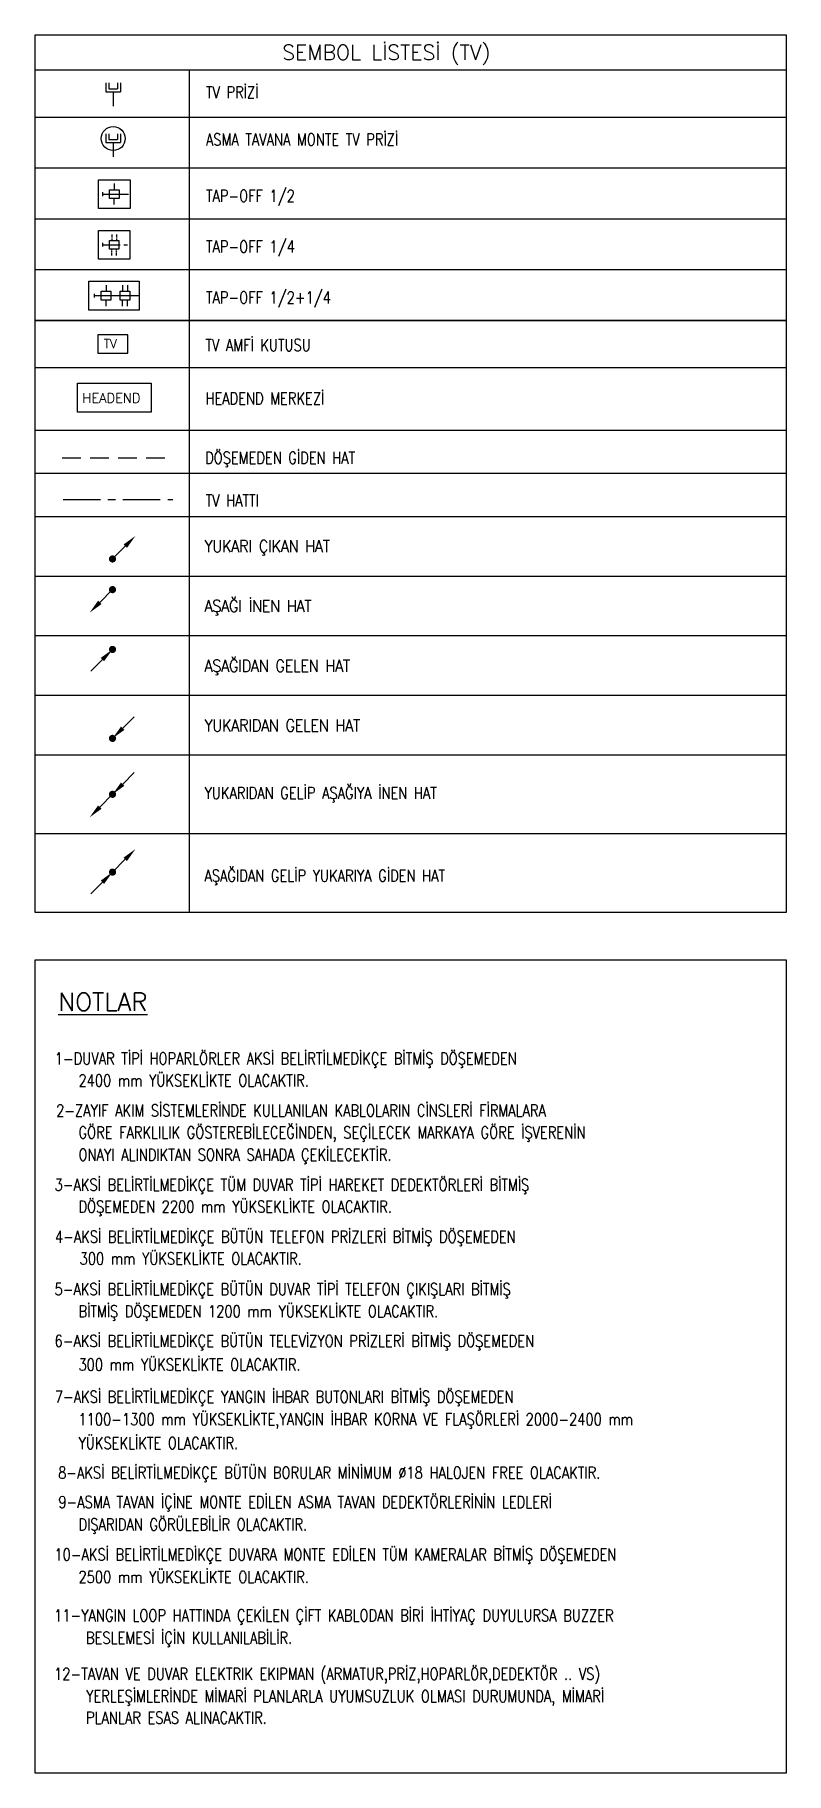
# Model space of a CAD drawing. Header units: metres. Extents: x -17582 to 152404, y -4219 to 29421.
# Drawn here: x -13157 to -10642, y 22693 to 28507 of the extents above; entities that cross this region are included whole.
import ezdxf
from ezdxf.enums import TextEntityAlignment as Align

# ---------------------------------------------------------------- set-up
doc = ezdxf.new("R2010")
doc.units = ezdxf.units.M
doc.header["$LTSCALE"] = 100
doc.header["$MEASUREMENT"] = 0
for name, pattern in [('CENTER', [2, 1.25, -0.25, 0.25, -0.25]), ('HIDDEN', [0.375, 0.25, -0.125]), ('HIDDEN2', [4.7625, 3.175, -1.5875])]:
    doc.linetypes.add(name, pattern=pattern)
for name, color, linetype, lineweight in [('E-DUVAR TİPİ TV ÇIKIŞI', 7, 'Continuous', 30), ('E-GUVENLIK', 7, 'Continuous', 30), ('E-KABLO', 7, 'Continuous', 30), ('E-OK', 3, 'Continuous', 30), ('E-TV', 7, 'Continuous', 30), ('E-TV AMFİ KUTUSU', 7, 'Continuous', 30), ('E-TV PRİZİ', 7, 'Continuous', 30), ('E-YAZI', 7, 'Continuous', 30)]:
    doc.layers.add(name, color=color, linetype=linetype, lineweight=lineweight)
doc.styles.add('E-YAZI', font='txttw.shx')

msp = doc.modelspace()

# ---------------------------------------------------------------- texts
at = {"layer": 'E-GUVENLIK', "color": 3, "style": 'E-YAZI'}
msp.add_text('HEADEND', height=32, dxfattribs=at).set_placement((-12997.9, 27276.5, 0))
at = {"layer": 'E-YAZI', "color": 4, "style": 'E-YAZI'}
msp.add_text('SEMBOL LİSTESİ (TV)', height=50, dxfattribs=at).set_placement((-11980.9, 28448), align=Align.MIDDLE_CENTER)
at = {"layer": 'E-YAZI', "color": 3, "style": 'E-YAZI', "width": 0.8}
for s, p in [('TV PRİZİ', (-12584.3, 28294.4)), ('ASMA TAVANA MONTE TV PRİZİ', (-12584.3, 28136.7)), ('TAP-OFF 1/2', (-12584.3, 27948.3)), ('TAP-OFF 1/4', (-12584.3, 27778.4)), ('TAP-OFF 1/2+1/4', (-12584.3, 27608.4)), ('TV AMFİ KUTUSU', (-12586.1, 27449.4)), ('HEADEND MERKEZİ', (-12586.1, 27271)), ('DÖŞEMEDEN GİDEN HAT', (-12587.2, 27072.4)), ('TV HATTI', (-12585.5, 26929.2)), ('YUKARIDAN GELİP AŞAĞIYA İNEN HAT', (-12589.5, 25951.4)), ('AŞAĞIDAN GELİP YUKARIYA GİDEN HAT', (-12589.5, 25674.9)), ('1-DUVAR TİPİ HOPARLÖRLER AKSİ BELİRTİLMEDİKÇE BİTMİŞ DÖŞEMEDEN', (-13090.1, 25063.3, 0)), ('2400 mm YÜKSEKLİKTE OLACAKTIR.', (-13010.9, 24990.1, 0)), ('2-ZAYIF AKIM SİSTEMLERİNDE KULLANILAN KABLOLARIN CİNSLERİ FİRMALARA', (-13085.6, 24889.5, 0)), ('GÖRE FARKLILIK GÖSTEREBİLECEĞİNDEN, SEÇİLECEK MARKAYA GÖRE İŞVERENİN', (-13010.9, 24816.3, 0)), ('ONAYI ALINDIKTAN SONRA SAHADA ÇEKİLECEKTİR.', (-13010.9, 24741.8, 0)), ('3-AKSİ BELİRTİLMEDİKÇE TÜM DUVAR TİPİ HAREKET DEDEKTÖRLERİ BİTMİŞ', (-13090.8, 24641.3, 0)), ('DÖŞEMEDEN 2200 mm YÜKSEKLİKTE OLACAKTIR.', (-13010.9, 24568.1, 0)), ('4-AKSİ BELİRTİLMEDİKÇE BÜTÜN TELEFON PRİZLERİ BİTMİŞ DÖŞEMEDEN', (-13089.5, 24467.6, 0)), ('300 mm YÜKSEKLİKTE OLACAKTIR.', (-13007, 24394.3, 0)), ('5-AKSİ BELİRTİLMEDİKÇE BÜTÜN DUVAR TİPİ TELEFON ÇIKIŞLARI BİTMİŞ', (-13090.8, 24292.1, 0)), ('BİTMİŞ DÖŞEMEDEN 1200 mm YÜKSEKLİKTE OLACAKTIR.', (-13010.9, 24218, 0)), ('6-AKSİ BELİRTİLMEDİKÇE BÜTÜN TELEVİZYON PRİZLERİ BİTMİŞ DÖŞEMEDEN', (-13090.8, 24118.9, 0)), ('300 mm YÜKSEKLİKTE OLACAKTIR.', (-13010.9, 24039.8, 0)), ('7-AKSİ BELİRTİLMEDİKÇE YANGIN İHBAR BUTONLARI BİTMİŞ DÖŞEMEDEN', (-13090.1, 23932.3, 0)), ('1100-1300 mm YÜKSEKLİKTE,YANGIN İHBAR KORNA VE FLAŞÖRLERİ 2000-2400 mm', (-13010.9, 23857, 0)), ('YÜKSEKLİKTE OLACAKTIR.', (-13010.9, 23777.6, 0)), ('8-AKSİ BELİRTİLMEDİKÇE BÜTÜN BORULAR MİNİMUM %%C18 HALOJEN FREE OLACAKTIR.', (-13079, 23678.5, 0)), ('9-ASMA TAVAN İÇİNE MONTE EDİLEN ASMA TAVAN DEDEKTÖRLERİNİN LEDLERİ', (-13078.1, 23580.3, 0)), ('DIŞARIDAN GÖRÜLEBİLİR OLACAKTIR.', (-13010.9, 23505.3, 0)), ('10-AKSİ BELİRTİLMEDİKÇE DUVARA MONTE EDİLEN TÜM KAMERALAR BİTMİŞ DÖŞEMEDEN', (-13091.4, 23404.7, 0)), ('2500 mm YÜKSEKLİKTE OLACAKTIR.', (-13010.9, 23329.6, 0)), ('11-YANGIN LOOP HATTINDA ÇEKİLEN ÇİFT KABLODAN BİRİ İHTİYAÇ DUYULURSA BUZZER', (-13092.3, 23201.3, 0)), ('BESLEMESİ İÇİN KULLANILABİLİR.', (-12985.7, 23126.3, 0)), ('12-TAVAN VE DUVAR ELEKTRIK EKIPMAN (ARMATUR,PRİZ,HOPARLÖR,DEDEKTÖR .. VS)', (-13092.3, 23005.8, 0)), ('YERLEŞİMLERİNDE MİMARİ PLANLARLA UYUMSUZLUK OLMASI DURUMUNDA, MİMARİ', (-12985.7, 22930.8, 0)), ('PLANLAR ESAS ALINACAKTIR.', (-12985.7, 22859.2, 0))]:
    msp.add_text(s, height=40, dxfattribs=at).set_placement(p)
at = {"layer": 'E-YAZI', "color": 4, "style": 'E-YAZI'}
msp.add_text('%%uNOTLAR', height=60, dxfattribs=at).set_placement((-13078.4, 25243, 0))
at = {"layer": 'E-YAZI', "color": 3, "char_height": 40, "attachment_point": 1, "style": 'E-YAZI'}
for s, insert in [('{\\W0.9;\\T0.95;YUKARI ÇIKAN HAT}', (-12589.5, 26816.7)), ('{\\W0.9;\\T0.95;AŞAĞI İNEN HAT}', (-12589.5, 26616.7)), ('{\\W0.9;\\T0.95;AŞAĞIDAN GELEN HAT}', (-12589.5, 26416.7)), ('{\\W0.9;\\T0.95;YUKARIDAN GELEN HAT}', (-12589.5, 26217.4))]:
    msp.add_mtext_dynamic_manual_height_columns(s, width=9808.836, gutter_width=12.5, heights=[0], dxfattribs=dict(at, insert=insert))

# ---------------------------------------------------------------- blocks, each defined once
blk = doc.blocks.new('*U180')
at = {"layer": 'E-OK', "color": 3, "linetype": 'Continuous'}
blk.add_line((-107, -107), (0, 0), dxfattribs=at)
at = {"layer": 'E-OK', "color": 4, "linetype": 'Continuous', "const_width": 30}
blk.add_lwpolyline([(-15, 0, 1), (15, 0, 1)], format="xyb", close=True, dxfattribs=at)
at = {"layer": 'E-OK', "color": 3, "linetype": 'Continuous'}
blk.add_solid([(-93, -121), (-121, -92), (-192, -191)], dxfattribs=at)
blk = doc.blocks.new('*U181')
at = {"layer": 'E-OK', "color": 3, "linetype": 'Continuous'}
blk.add_line((85, 85), (181, 181), dxfattribs=at)
at = {"layer": 'E-OK', "color": 4, "linetype": 'Continuous', "const_width": 30}
blk.add_lwpolyline([(-15, 0, 1), (15, 0, 1)], format="xyb", close=True, dxfattribs=at)
at = {"layer": 'E-OK', "color": 3, "linetype": 'Continuous'}
blk.add_solid([(99, 71), (71, 99), (0, 0)], dxfattribs=at)
blk = doc.blocks.new('100_TV AMFİ KUTUSU')
at = {"layer": 'E-TV AMFİ KUTUSU', "color": 4}
blk.add_lwpolyline([(-2.53, 0), (2.53, 0), (2.53, 3.05), (-2.53, 3.05)], close=True, dxfattribs=at)
at = {"layer": 'E-TV AMFİ KUTUSU', "color": 3, "style": 'E-YAZI'}
blk.add_text('TV', height=1.505, dxfattribs=at).set_placement((-1.52, 0.82))
blk = doc.blocks.new('100_TV PRİZİ')
at = {"layer": 'E-TV PRİZİ', "color": 4}
for p, q in [((-1.23, 3.87), (-1.23, 2.4)), ((-0.74, 3.87), (-0.74, 2.89)), ((0.74, 3.87), (0.74, 2.89)), ((1.23, 3.87), (1.23, 2.4)), ((-1.23, 2.4), (1.23, 2.4)), ((-0.74, 2.89), (0.74, 2.89)), ((0, 2.4), (0, 0))]:
    blk.add_line(p, q, dxfattribs=at)
blk = doc.blocks.new('*U182')
at = {"layer": 'E-OK', "color": 3, "linetype": 'Continuous'}
for p, q in [((85, 85), (181, 181)), ((-107, -107), (0, 0))]:
    blk.add_line(p, q, dxfattribs=at)
at = {"layer": 'E-OK', "color": 4, "linetype": 'Continuous', "const_width": 30}
blk.add_lwpolyline([(-15, 0, 1), (15, 0, 1)], format="xyb", close=True, dxfattribs=at)
at = {"layer": 'E-OK', "color": 3, "linetype": 'Continuous'}
for points in [[(99, 71), (71, 99), (0, 0)], [(-93, -121), (-121, -92), (-192, -191)]]:
    blk.add_solid(points, dxfattribs=at)
blk = doc.blocks.new('TAP-OFF 1 2')
at = {"layer": 'E-TV', "color": 6, "linetype": 'CENTER', "ltscale": 3}
blk.add_line((0, 8.3), (0, 62.7), dxfattribs=at)
at = {"layer": 'E-TV', "color": 6, "linetype": 'CENTER', "ltscale": 0.5}
for p, q in [((-21.9, 32.9), (-9.1, 32.9)), ((-4.1, 8.3), (4.1, 8.3)), ((21.9, 32.9), (9.1, 32.9))]:
    blk.add_line(p, q, dxfattribs=at)
at = {"layer": 'E-TV', "color": 3}
blk.add_lwpolyline([(-30, 65.9), (30, 65.9), (30, 0), (-30, 0)], close=True, dxfattribs=at)
at = {"layer": 'E-TV', "color": 4}
blk.add_lwpolyline([(9.1, 23), (-9.1, 23), (-9.1, 42.9), (9.1, 42.9)], close=True, dxfattribs=at)
blk = doc.blocks.new('TAP-OFF 1 4')
at = {"layer": 'E-TV', "color": 6, "linetype": 'CENTER', "ltscale": 0.5}
for p, q in [((-219, 379), (-91, 379)), ((219, 379), (91, 379)), ((-219, 279), (-91, 279)), ((-41, 83), (41, 83)), ((219, 279), (91, 279))]:
    blk.add_line(p, q, dxfattribs=at)
at = {"layer": 'E-TV', "color": 6, "linetype": 'CENTER', "ltscale": 3}
blk.add_line((0, 83), (0, 627), dxfattribs=at)
at = {"layer": 'E-TV', "color": 3}
blk.add_lwpolyline([(-300, 659), (300, 659), (300, 0), (-300, 0)], close=True, dxfattribs=at)
at = {"layer": 'E-TV', "color": 4}
blk.add_lwpolyline([(91, 230), (-91, 230), (-91, 429), (91, 429)], close=True, dxfattribs=at)
blk = doc.blocks.new('E-DUVAR TİPİ TV ÇIKIŞI')
at = {"layer": 'E-DUVAR TİPİ TV ÇIKIŞI', "color": 4}
for p, q in [((-24.6, 77.5), (-24.6, 48)), ((-14.7, 77.5), (-14.7, 57.8)), ((14.7, 77.5), (14.7, 57.8)), ((24.6, 77.5), (24.6, 48)), ((-24.6, 48), (24.6, 48)), ((-14.7, 57.8), (14.7, 57.8)), ((0, 48), (0, 0))]:
    blk.add_line(p, q, dxfattribs=at)
at = {"layer": 'E-DUVAR TİPİ TV ÇIKIŞI', "color": 3, "linetype": 'Continuous', "ltscale": 0.07}
blk.add_circle((0, 61.4), 40.2, dxfattribs=at)
blk = doc.blocks.new('TAP-OFF 1 2+1 4')
at = {"layer": 'E-TV', "color": 6, "linetype": 'CENTER', "ltscale": 0.5}
for p, q in [((23.1, 8.2), (23.1, -8.2)), ((72.4, 43.8), (72.4, 18.3)), ((141.6, 43.8), (141.6, 18.3)), ((161.6, 43.8), (161.6, 18.3)), ((72.4, -43.8), (72.4, -18.3)), ((141.6, -43.8), (141.6, -18.3)), ((161.6, -43.8), (161.6, -18.3))]:
    blk.add_line(p, q, dxfattribs=at)
at = {"layer": 'E-TV', "color": 6, "linetype": 'CENTER', "ltscale": 3}
blk.add_line((23.1, 0), (211.1, 0), dxfattribs=at)
at = {"layer": 'E-TV', "color": 3}
blk.add_lwpolyline([(211.1, 60.1), (211.1, -60.1), (0, -60.1), (0, 60.1)], close=True, dxfattribs=at)
at = {"layer": 'E-TV', "color": 4}
for points in [[(52.5, -18.3), (52.5, 18.3), (92.2, 18.3), (92.2, -18.3)], [(131.8, -18.3), (131.8, 18.3), (171.5, 18.3), (171.5, -18.3)]]:
    blk.add_lwpolyline(points, close=True, dxfattribs=at)

# ---------------------------------------------------------------- linework, layer by layer
at = {"layer": 'E-GUVENLIK', "color": 4, "elevation": 0}
msp.add_lwpolyline([(-13014, 27341.8), (-12768, 27341.8), (-12768, 27244.7), (-13014, 27244.7)], close=True, dxfattribs=at)
at = {"layer": 'E-KABLO', "color": 6, "linetype": 'HIDDEN', "ltscale": 2.5}
msp.add_line((-13065.9, 27092.5), (-12702.5, 27092.5), dxfattribs=at)
at = {"layer": 'E-KABLO', "color": 6, "linetype": 'CENTER'}
msp.add_line((-13062.3, 26952.9), (-12695.1, 26952.9), dxfattribs=at)
at = {"layer": 'E-KABLO'}
msp.add_lwpolyline([(-13155.5, 25413.3), (-10642.5, 25413.3), (-10642.5, 22693.5), (-13155.5, 22693.5)], close=True, dxfattribs=at)
at = {"layer": 'E-YAZI', "color": 4}
for p, q in [((-13155.5, 28506.9), (-10642.8, 28506.9)), ((-13155.5, 25572.3), (-13155.5, 28506.9)), ((-10642.8, 28506.9), (-10642.8, 25572.3)), ((-10642.8, 28506.9), (-10642.8, 25572.3)), ((-13155.5, 28389.1), (-10642.8, 28389.1)), ((-13154.9, 26297.4), (-13155.5, 26298)), ((-10642.8, 25572.3), (-13155.5, 25572.3)), ((-10642.8, 25572.3), (-13154.9, 25572.3))]:
    msp.add_line(p, q, dxfattribs=at)
at = {"layer": 'E-YAZI', "color": 7}
for p, q in [((-13155.7, 28389.1), (-10643, 28389.1)), ((-13155.7, 28389.1), (-10643, 28389.1)), ((-12639.1, 25572.3), (-12639.1, 28389.1)), ((-13155.5, 28231.4), (-10642.8, 28231.4)), ((-13155.5, 28061.5), (-10642.8, 28061.5)), ((-13155.5, 28061.5), (-10642.8, 28061.5)), ((-13155.5, 27891.5), (-10642.8, 27891.5)), ((-13155.5, 27721.5), (-10642.8, 27721.5)), ((-10642.8, 27551.5), (-13157.2, 27551.5)), ((-13155.5, 27551.5), (-10642.8, 27551.5)), ((-13155.5, 27551.5), (-10642.8, 27551.5)), ((-13155.4, 27393.9), (-10642.6, 27393.9)), ((-13155.4, 27184.6), (-10642.6, 27184.6)), ((-10642.8, 27039.9), (-13155.5, 27039.9)), ((-10642.8, 26894.9), (-13155.5, 26894.9))]:
    msp.add_line(p, q, dxfattribs=at)
at = {"layer": 'E-YAZI', "color": 0}
for p, q in [((-13155.5, 26696.8), (-10642.8, 26696.8)), ((-10642.8, 26496.8), (-13155.5, 26496.8)), ((-10642.8, 26297.4), (-13154.9, 26297.4)), ((-10642.8, 26098.1), (-13154.9, 26098.1)), ((-10642.8, 25835.2), (-13154.9, 25835.2))]:
    msp.add_line(p, q, dxfattribs=at)
at = {"layer": 'E-YAZI'}
msp.add_line((-13154.9, 26496.8), (-13155.5, 26497.4), dxfattribs=at)

# ---------------------------------------------------------------- block references
at = {"layer": 'E-DUVAR TİPİ TV ÇIKIŞI', "color": 6, "linetype": 'HIDDEN2', "ltscale": 0.07}
msp.add_blockref('E-DUVAR TİPİ TV ÇIKIŞI', (-12894.6, 28098.6), dxfattribs=at)
at = {"layer": 'E-OK', "xscale": -0.4, "yscale": 0.4, "zscale": 0.4}
for name, p, rotation in [('*U180', (-12896.9, 26754), 90), ('*U180', (-12896.9, 26651.5), 270), ('*U181', (-12896.9, 26451.5), 90), ('*U181', (-12896.9, 26154), 270), ('*U182', (-12896.9, 25967), 270), ('*U182', (-12896.9, 25706.8), 90)]:
    msp.add_blockref(name, p, dxfattribs=dict(at, rotation=rotation))
at = {"layer": 'E-TV'}
for name, p, xscale, yscale, zscale, rotation in [('TAP-OFF 1 2', (-12943.8, 27974.3), 1.6, 1.6, 1.6, 270.0009058091026), ('TAP-OFF 1 4', (-12944.2, 27804.2), 0.16, 0.16, 0.16, 270)]:
    msp.add_blockref(name, p, dxfattribs=dict(at, xscale=xscale, yscale=yscale, zscale=zscale, rotation=rotation))
at = {"layer": 'E-TV', "ltscale": 0.07, "xscale": 0.8, "yscale": 0.8, "zscale": 0.8}
msp.add_blockref('TAP-OFF 1 2+1 4', (-12976.4, 27634.5), dxfattribs=at)
at = {"layer": 'E-TV AMFİ KUTUSU', "xscale": 20, "yscale": 20, "zscale": 20}
msp.add_blockref('100_TV AMFİ KUTUSU', (-12895.8, 27442.7), dxfattribs=at)
at = {"layer": 'E-TV PRİZİ', "xscale": 20, "yscale": 20, "zscale": 20}
msp.add_blockref('100_TV PRİZİ', (-12894.6, 28268.6), dxfattribs=at)

msp.set_redraw_order([(e.dxf.handle, doc.entitydb.next_handle()) for e in msp.query("TEXT MTEXT ATTDEF DIMENSION ARC_DIMENSION")])  # texts and dimensions are drawn at this point

doc.saveas('drawing.dxf')
